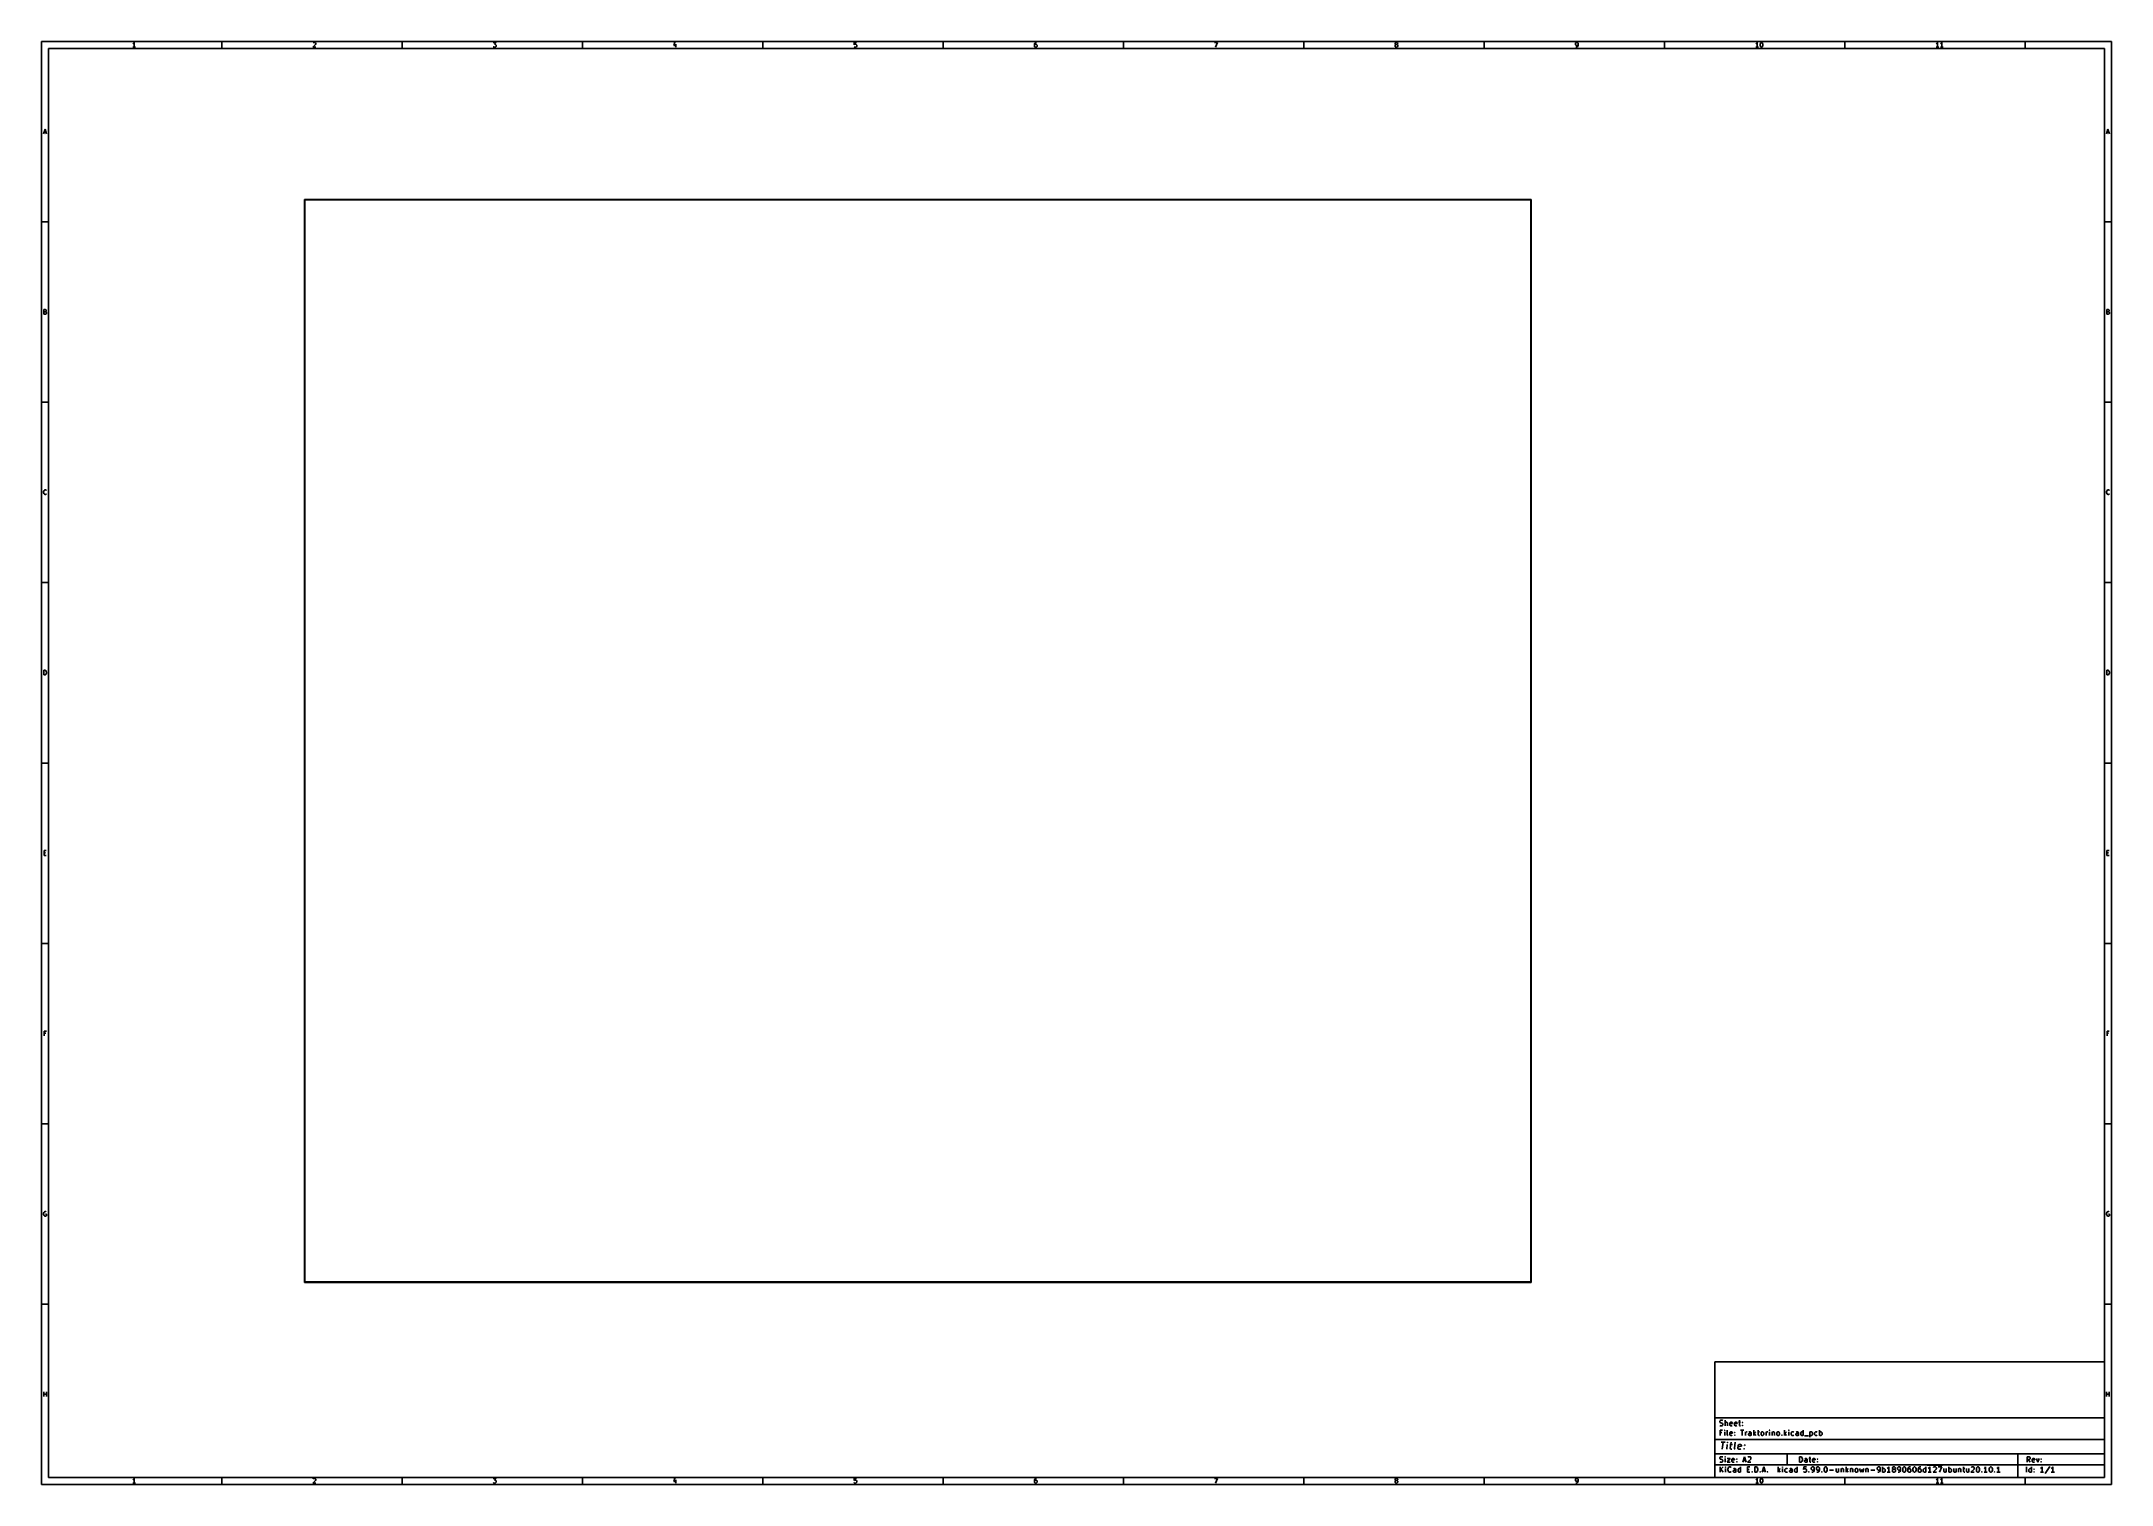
# Model space of a CAD drawing. Extents: x 10 to 584, y -410 to -10.
import ezdxf

# ---------------------------------------------------------------- set-up
doc = ezdxf.new("R2010")
doc.units = 0
doc.layers.add('BLACK', color=7, linetype='CONTINUOUS')

msp = doc.modelspace()

# ---------------------------------------------------------------- linework, layer by layer
at = {"layer": 'BLACK', "linetype": 'CONTINUOUS'}
for p, q in [((10, -10), (10, -409.989)), ((584.004, -10), (10, -10)), ((35.4464, -10.5976), (35.3226, -10.6595)), ((35.5702, -10.4738), (35.4464, -10.5976)), ((35.694, -10.2881), (35.5702, -10.4738)), ((35.694, -11.5881), (35.694, -10.2881)), ((60, -12), (60, -10)), ((86.0036, -10.8452), (85.2607, -11.5881)), ((85.3226, -10.4119), (85.3845, -10.35)), ((85.3845, -10.35), (85.5083, -10.2881)), ((85.5083, -10.2881), (85.8179, -10.2881)), ((85.8179, -10.2881), (85.9417, -10.35)), ((85.9417, -10.35), (86.0036, -10.4119)), ((86.0036, -10.4119), (86.0655, -10.5357)), ((86.0655, -10.6595), (86.0036, -10.8452)), ((86.0655, -10.5357), (86.0655, -10.6595)), ((110, -12), (110, -10)), ((135.261, -10.2881), (136.065, -10.2881)), ((135.323, -11.5262), (135.261, -11.4643)), ((136.065, -10.2881), (135.632, -10.7833)), ((135.632, -10.7833), (135.818, -10.7833)), ((135.818, -10.7833), (135.942, -10.8452)), ((135.942, -10.8452), (136.004, -10.9071)), ((136.004, -11.4643), (135.942, -11.5262)), ((136.004, -10.9071), (136.065, -11.031)), ((136.065, -11.3405), (136.004, -11.4643)), ((136.065, -11.031), (136.065, -11.3405)), ((160, -12), (160, -10)), ((185.632, -10.2262), (185.323, -11.1548)), ((185.323, -11.1548), (186.127, -11.1548)), ((185.942, -10.7214), (185.942, -11.5881)), ((210, -12), (210, -10)), ((235.385, -10.2881), (235.323, -10.9071)), ((235.323, -10.9071), (235.385, -10.8452)), ((235.385, -11.5262), (235.323, -11.4643)), ((236.004, -10.2881), (235.385, -10.2881)), ((235.385, -10.8452), (235.508, -10.7833)), ((235.508, -10.7833), (235.818, -10.7833)), ((235.818, -10.7833), (235.942, -10.8452)), ((235.942, -10.8452), (236.004, -10.9071)), ((236.004, -11.4643), (235.942, -11.5262)), ((236.004, -10.9071), (236.065, -11.031)), ((236.065, -11.3405), (236.004, -11.4643)), ((236.065, -11.031), (236.065, -11.3405)), ((260, -12), (260, -10)), ((285.385, -10.5976), (285.323, -10.8452)), ((285.323, -10.8452), (285.323, -11.3405)), ((285.385, -10.9071), (285.323, -11.031)), ((285.323, -11.3405), (285.385, -11.4643)), ((285.508, -10.4119), (285.385, -10.5976)), ((285.446, -10.8452), (285.385, -10.9071)), ((285.385, -11.4643), (285.446, -11.5262)), ((285.57, -10.7833), (285.446, -10.8452)), ((285.57, -10.35), (285.508, -10.4119)), ((285.694, -10.2881), (285.57, -10.35)), ((285.818, -10.7833), (285.57, -10.7833)), ((285.942, -10.2881), (285.694, -10.2881)), ((285.942, -10.8452), (285.818, -10.7833)), ((286.004, -10.9071), (285.942, -10.8452)), ((285.942, -11.5262), (286.004, -11.4643)), ((286.065, -11.031), (286.004, -10.9071)), ((286.004, -11.4643), (286.065, -11.3405)), ((286.065, -11.3405), (286.065, -11.031)), ((310, -12), (310, -10)), ((335.261, -10.2881), (336.127, -10.2881)), ((336.127, -10.2881), (335.57, -11.5881)), ((360, -12), (360, -10)), ((385.323, -10.5357), (385.385, -10.4119)), ((385.323, -10.5976), (385.323, -10.5357)), ((385.385, -10.7214), (385.323, -10.5976)), ((385.385, -10.969), (385.323, -11.0929)), ((385.323, -11.0929), (385.323, -11.3405)), ((385.323, -11.3405), (385.385, -11.4643)), ((385.385, -10.4119), (385.446, -10.35)), ((385.446, -10.7833), (385.385, -10.7214)), ((385.446, -10.9071), (385.385, -10.969)), ((385.385, -11.4643), (385.446, -11.5262)), ((385.446, -10.35), (385.57, -10.2881)), ((385.57, -10.8452), (385.446, -10.7833)), ((385.57, -10.8452), (385.446, -10.9071)), ((385.57, -10.2881), (385.818, -10.2881)), ((385.818, -10.8452), (385.57, -10.8452)), ((385.818, -10.2881), (385.942, -10.35)), ((385.942, -10.7833), (385.818, -10.8452)), ((385.942, -10.9071), (385.818, -10.8452)), ((385.942, -10.35), (386.004, -10.4119)), ((386.004, -10.7214), (385.942, -10.7833)), ((386.004, -10.969), (385.942, -10.9071)), ((385.942, -11.5262), (386.004, -11.4643)), ((386.004, -10.4119), (386.065, -10.5357)), ((386.065, -10.5976), (386.004, -10.7214)), ((386.065, -11.0929), (386.004, -10.969)), ((386.004, -11.4643), (386.065, -11.3405)), ((386.065, -10.5357), (386.065, -10.5976)), ((386.065, -11.3405), (386.065, -11.0929)), ((410, -12), (410, -10)), ((435.385, -10.4119), (435.323, -10.5357)), ((435.323, -10.5357), (435.323, -10.8452)), ((435.323, -10.8452), (435.385, -10.969)), ((435.446, -10.35), (435.385, -10.4119)), ((435.385, -10.969), (435.446, -11.031)), ((435.57, -10.2881), (435.446, -10.35)), ((435.446, -11.031), (435.57, -11.0929)), ((435.818, -10.2881), (435.57, -10.2881)), ((435.57, -11.0929), (435.818, -11.0929)), ((435.942, -10.35), (435.818, -10.2881)), ((435.818, -11.0929), (435.942, -11.031)), ((435.818, -11.5262), (435.88, -11.4643)), ((435.88, -11.4643), (436.004, -11.2786)), ((436.004, -10.4119), (435.942, -10.35)), ((435.942, -11.031), (436.004, -10.969)), ((436.065, -10.5357), (436.004, -10.4119)), ((436.004, -10.969), (436.065, -10.8452)), ((436.004, -11.2786), (436.065, -11.031)), ((436.065, -11.031), (436.065, -10.5357)), ((460, -12), (460, -10)), ((485.446, -10.5976), (485.323, -10.6595)), ((485.57, -10.4738), (485.446, -10.5976)), ((485.694, -10.2881), (485.57, -10.4738)), ((485.694, -11.5881), (485.694, -10.2881)), ((486.561, -10.7833), (486.623, -10.5357)), ((486.561, -11.0929), (486.561, -10.7833)), ((486.623, -11.3405), (486.561, -11.0929)), ((486.623, -10.5357), (486.685, -10.4119)), ((486.685, -11.4643), (486.623, -11.3405)), ((486.685, -10.4119), (486.746, -10.35)), ((486.746, -11.5262), (486.685, -11.4643)), ((486.746, -10.35), (486.87, -10.2881)), ((486.87, -10.2881), (486.994, -10.2881)), ((486.994, -10.2881), (487.118, -10.35)), ((487.118, -10.35), (487.18, -10.4119)), ((487.18, -11.4643), (487.118, -11.5262)), ((487.18, -10.4119), (487.242, -10.5357)), ((487.242, -11.3405), (487.18, -11.4643)), ((487.242, -10.5357), (487.304, -10.7833)), ((487.304, -11.0929), (487.242, -11.3405)), ((487.304, -10.7833), (487.304, -11.0929)), ((510, -12), (510, -10)), ((535.446, -10.5976), (535.323, -10.6595)), ((535.57, -10.4738), (535.446, -10.5976)), ((535.694, -10.2881), (535.57, -10.4738)), ((535.694, -11.5881), (535.694, -10.2881)), ((536.685, -10.5976), (536.561, -10.6595)), ((536.808, -10.4738), (536.685, -10.5976)), ((536.932, -10.2881), (536.808, -10.4738)), ((536.932, -11.5881), (536.932, -10.2881)), ((560, -12), (560, -10)), ((584.004, -409.989), (584.004, -10)), ((12, -12), (12, -407.989)), ((582.004, -12), (12, -12)), ((36.0655, -11.5881), (35.3226, -11.5881)), ((85.2607, -11.5881), (86.0655, -11.5881)), ((135.446, -11.5881), (135.323, -11.5262)), ((135.818, -11.5881), (135.446, -11.5881)), ((135.942, -11.5262), (135.818, -11.5881)), ((235.508, -11.5881), (235.385, -11.5262)), ((235.818, -11.5881), (235.508, -11.5881)), ((235.942, -11.5262), (235.818, -11.5881)), ((285.446, -11.5262), (285.57, -11.5881)), ((285.57, -11.5881), (285.818, -11.5881)), ((285.818, -11.5881), (285.942, -11.5262)), ((385.446, -11.5262), (385.57, -11.5881)), ((385.57, -11.5881), (385.818, -11.5881)), ((385.818, -11.5881), (385.942, -11.5262)), ((435.446, -11.5881), (435.694, -11.5881)), ((435.694, -11.5881), (435.818, -11.5262)), ((486.065, -11.5881), (485.323, -11.5881)), ((486.87, -11.5881), (486.746, -11.5262)), ((486.994, -11.5881), (486.87, -11.5881)), ((487.118, -11.5262), (486.994, -11.5881)), ((536.065, -11.5881), (535.323, -11.5881)), ((537.304, -11.5881), (536.561, -11.5881)), ((582.004, -407.989), (582.004, -12)), ((10.5667, -35.5881), (11, -34.2881)), ((11, -34.2881), (11.4333, -35.5881)), ((582.571, -35.5881), (583.004, -34.2881)), ((583.004, -34.2881), (583.438, -35.5881)), ((10.6905, -35.2167), (11.3095, -35.2167)), ((582.695, -35.2167), (583.314, -35.2167)), ((82.9322, -53.8728), (82.9339, -53.8631)), ((82.9322, -353.873), (82.9322, -53.8728)), ((82.9333, -53.8598), (82.935, -53.8569)), ((82.9339, -53.8631), (82.9333, -53.8598)), ((82.935, -53.8569), (82.9367, -53.8471)), ((82.9367, -53.8471), (82.9492, -53.8322)), ((82.9492, -53.8322), (82.959, -53.8153)), ((82.959, -53.8153), (82.9654, -53.813)), ((82.9654, -53.813), (82.9697, -53.8078)), ((82.9697, -53.8078), (82.9889, -53.8045)), ((82.9889, -53.8045), (83.0072, -53.7978)), ((83.0072, -53.7978), (423.007, -53.7978)), ((422.932, -53.9478), (83.0822, -53.9478)), ((83.0822, -53.9478), (83.0822, -353.798)), ((422.932, -353.798), (422.932, -53.9478)), ((423.007, -53.7978), (423.017, -53.7995)), ((423.017, -53.7995), (423.02, -53.7989)), ((423.02, -53.7989), (423.023, -53.8006)), ((423.023, -53.8006), (423.033, -53.8023)), ((423.033, -53.8023), (423.048, -53.8148)), ((423.048, -53.8148), (423.065, -53.8246)), ((423.065, -53.8246), (423.067, -53.8309)), ((423.067, -53.8309), (423.072, -53.8353)), ((423.072, -53.8353), (423.076, -53.8545)), ((423.076, -53.8545), (423.082, -53.8728)), ((423.082, -53.8728), (423.082, -353.873)), ((10, -60), (12, -60)), ((584.004, -60), (582.004, -60)), ((10.6595, -85.5881), (10.6595, -84.2881)), ((10.6595, -84.2881), (11.0929, -84.2881)), ((11.0929, -84.9071), (10.6595, -84.9071)), ((11.1548, -85.5881), (10.6595, -85.5881)), ((11.0929, -84.2881), (11.2167, -84.35)), ((11.2167, -84.8452), (11.0929, -84.9071)), ((11.0929, -84.9071), (11.2786, -84.969)), ((11.2786, -85.5262), (11.1548, -85.5881)), ((11.2167, -84.35), (11.2786, -84.4119)), ((11.2786, -84.7833), (11.2167, -84.8452)), ((11.2786, -84.4119), (11.3405, -84.5357)), ((11.3405, -84.6595), (11.2786, -84.7833)), ((11.2786, -84.969), (11.3405, -85.031)), ((11.3405, -85.4643), (11.2786, -85.5262)), ((11.3405, -84.5357), (11.3405, -84.6595)), ((11.3405, -85.031), (11.4024, -85.1548)), ((11.4024, -85.3405), (11.3405, -85.4643)), ((11.4024, -85.1548), (11.4024, -85.3405)), ((582.664, -85.5881), (582.664, -84.2881)), ((582.664, -84.2881), (583.097, -84.2881)), ((583.097, -84.9071), (582.664, -84.9071)), ((583.159, -85.5881), (582.664, -85.5881)), ((583.097, -84.2881), (583.221, -84.35)), ((583.221, -84.8452), (583.097, -84.9071)), ((583.097, -84.9071), (583.283, -84.969)), ((583.283, -85.5262), (583.159, -85.5881)), ((583.221, -84.35), (583.283, -84.4119)), ((583.283, -84.7833), (583.221, -84.8452)), ((583.283, -84.4119), (583.345, -84.5357)), ((583.345, -84.6595), (583.283, -84.7833)), ((583.283, -84.969), (583.345, -85.031)), ((583.345, -85.4643), (583.283, -85.5262)), ((583.345, -84.5357), (583.345, -84.6595)), ((583.345, -85.031), (583.407, -85.1548)), ((583.407, -85.3405), (583.345, -85.4643)), ((583.407, -85.1548), (583.407, -85.3405)), ((10, -110), (12, -110)), ((584.004, -110), (582.004, -110)), ((10.5976, -134.845), (10.6595, -134.598)), ((10.5976, -135.031), (10.5976, -134.845)), ((10.6595, -135.279), (10.5976, -135.031)), ((10.6595, -134.598), (10.7214, -134.474)), ((10.7214, -135.402), (10.6595, -135.279)), ((10.7214, -134.474), (10.8452, -134.35)), ((10.8452, -135.526), (10.7214, -135.402)), ((10.8452, -134.35), (11.031, -134.288)), ((11.031, -135.588), (10.8452, -135.526)), ((11.031, -134.288), (11.1548, -134.288)), ((11.1548, -135.588), (11.031, -135.588)), ((11.1548, -134.288), (11.3405, -134.35)), ((11.3405, -135.526), (11.1548, -135.588)), ((11.3405, -134.35), (11.4024, -134.412)), ((11.4024, -135.464), (11.3405, -135.526)), ((582.602, -134.845), (582.664, -134.598)), ((582.602, -135.031), (582.602, -134.845)), ((582.664, -135.279), (582.602, -135.031)), ((582.664, -134.598), (582.726, -134.474)), ((582.726, -135.402), (582.664, -135.279)), ((582.726, -134.474), (582.85, -134.35)), ((582.85, -135.526), (582.726, -135.402)), ((582.85, -134.35), (583.035, -134.288)), ((583.035, -135.588), (582.85, -135.526)), ((583.035, -134.288), (583.159, -134.288)), ((583.159, -135.588), (583.035, -135.588)), ((583.159, -134.288), (583.345, -134.35)), ((583.345, -135.526), (583.159, -135.588)), ((583.345, -134.35), (583.407, -134.412)), ((583.407, -135.464), (583.345, -135.526)), ((10, -160), (12, -160)), ((584.004, -160), (582.004, -160)), ((10.6595, -185.588), (10.6595, -184.288)), ((10.6595, -184.288), (10.969, -184.288)), ((10.969, -185.588), (10.6595, -185.588)), ((10.969, -184.288), (11.1548, -184.35)), ((11.1548, -185.526), (10.969, -185.588)), ((11.1548, -184.35), (11.2786, -184.474)), ((11.2786, -185.402), (11.1548, -185.526)), ((11.2786, -184.474), (11.3405, -184.598)), ((11.3405, -185.279), (11.2786, -185.402)), ((11.3405, -184.598), (11.4024, -184.845)), ((11.4024, -185.031), (11.3405, -185.279)), ((11.4024, -184.845), (11.4024, -185.031)), ((582.664, -185.588), (582.664, -184.288)), ((582.664, -184.288), (582.973, -184.288)), ((582.973, -185.588), (582.664, -185.588)), ((582.973, -184.288), (583.159, -184.35)), ((583.159, -185.526), (582.973, -185.588)), ((583.159, -184.35), (583.283, -184.474)), ((583.283, -185.402), (583.159, -185.526)), ((583.283, -184.474), (583.345, -184.598)), ((583.345, -185.279), (583.283, -185.402)), ((583.345, -184.598), (583.407, -184.845)), ((583.407, -185.031), (583.345, -185.279)), ((583.407, -184.845), (583.407, -185.031)), ((10, -210), (12, -210)), ((584.004, -210), (582.004, -210)), ((10.7214, -235.588), (10.7214, -234.288)), ((10.7214, -234.288), (11.3405, -234.288)), ((10.7214, -234.907), (11.1548, -234.907)), ((582.726, -235.588), (582.726, -234.288)), ((582.726, -234.288), (583.345, -234.288)), ((582.726, -234.907), (583.159, -234.907)), ((11.3405, -235.588), (10.7214, -235.588)), ((583.345, -235.588), (582.726, -235.588)), ((10, -260), (12, -260)), ((584.004, -260), (582.004, -260)), ((10.7524, -285.588), (10.7524, -284.288)), ((10.7524, -284.288), (11.3714, -284.288)), ((11.1857, -284.907), (10.7524, -284.907)), ((582.757, -285.588), (582.757, -284.288)), ((582.757, -284.288), (583.376, -284.288)), ((583.19, -284.907), (582.757, -284.907)), ((10, -310), (12, -310)), ((584.004, -310), (582.004, -310)), ((10.6595, -334.598), (10.5976, -334.845)), ((10.5976, -334.845), (10.5976, -335.031)), ((10.5976, -335.031), (10.6595, -335.279)), ((10.7214, -334.474), (10.6595, -334.598)), ((10.6595, -335.279), (10.7214, -335.402)), ((10.8452, -334.35), (10.7214, -334.474)), ((10.7214, -335.402), (10.8452, -335.526)), ((11.031, -334.288), (10.8452, -334.35)), ((10.8452, -335.526), (11.031, -335.588)), ((11.2167, -334.288), (11.031, -334.288)), ((11.031, -335.588), (11.1548, -335.588)), ((11.4024, -335.031), (11.1548, -335.031)), ((11.1548, -335.588), (11.3405, -335.526)), ((11.3405, -334.35), (11.2167, -334.288)), ((11.3405, -335.526), (11.4024, -335.464)), ((11.4024, -335.464), (11.4024, -335.031)), ((582.664, -334.598), (582.602, -334.845)), ((582.602, -334.845), (582.602, -335.031)), ((582.602, -335.031), (582.664, -335.279)), ((582.726, -334.474), (582.664, -334.598)), ((582.664, -335.279), (582.726, -335.402)), ((582.85, -334.35), (582.726, -334.474)), ((582.726, -335.402), (582.85, -335.526)), ((583.035, -334.288), (582.85, -334.35)), ((582.85, -335.526), (583.035, -335.588)), ((583.221, -334.288), (583.035, -334.288)), ((583.035, -335.588), (583.159, -335.588)), ((583.407, -335.031), (583.159, -335.031)), ((583.159, -335.588), (583.345, -335.526)), ((583.345, -334.35), (583.221, -334.288)), ((583.345, -335.526), (583.407, -335.464)), ((583.407, -335.464), (583.407, -335.031)), ((82.9389, -353.891), (82.9322, -353.873)), ((82.9422, -353.91), (82.9389, -353.891)), ((82.9474, -353.915), (82.9422, -353.91)), ((82.9497, -353.921), (82.9474, -353.915)), ((82.9666, -353.931), (82.9497, -353.921)), ((82.9815, -353.943), (82.9666, -353.931)), ((82.9913, -353.945), (82.9815, -353.943)), ((82.9942, -353.947), (82.9913, -353.945)), ((82.9975, -353.946), (82.9942, -353.947)), ((83.0072, -353.948), (82.9975, -353.946)), ((423.007, -353.948), (83.0072, -353.948)), ((83.0822, -353.798), (422.932, -353.798)), ((423.026, -353.941), (423.007, -353.948)), ((423.045, -353.938), (423.026, -353.941)), ((423.049, -353.933), (423.045, -353.938)), ((423.055, -353.93), (423.049, -353.933)), ((423.065, -353.913), (423.055, -353.93)), ((423.078, -353.898), (423.065, -353.913)), ((423.079, -353.889), (423.078, -353.898)), ((423.081, -353.886), (423.079, -353.889)), ((423.082, -353.873), (423.08, -353.883)), ((423.08, -353.883), (423.081, -353.886)), ((10, -360), (12, -360)), ((584.004, -360), (582.004, -360)), ((474.004, -375.989), (474.004, -407.989)), ((582.004, -375.989), (474.004, -375.989)), ((582.004, -407.989), (582.004, -375.989)), ((10.6286, -385.588), (10.6286, -384.288)), ((11.3714, -385.588), (11.3714, -384.288)), ((582.633, -385.588), (582.633, -384.288)), ((583.376, -385.588), (583.376, -384.288)), ((10.6286, -384.907), (11.3714, -384.907)), ((582.633, -384.907), (583.376, -384.907)), ((474.004, -391.489), (582.004, -391.489)), ((475.365, -392.453), (475.437, -392.31)), ((475.365, -392.596), (475.365, -392.453)), ((475.437, -392.739), (475.365, -392.596)), ((475.365, -393.596), (475.579, -393.668)), ((475.437, -392.31), (475.508, -392.239)), ((475.508, -392.81), (475.437, -392.739)), ((475.437, -396.368), (475.437, -394.868)), ((475.437, -394.868), (476.151, -394.868)), ((475.937, -395.582), (475.437, -395.582)), ((475.508, -392.239), (475.651, -392.168)), ((475.651, -392.882), (475.508, -392.81)), ((475.579, -393.668), (475.937, -393.668)), ((475.651, -392.168), (476.008, -392.168)), ((475.937, -392.953), (475.651, -392.882)), ((476.079, -393.025), (475.937, -392.953)), ((475.937, -393.668), (476.079, -393.596)), ((476.008, -392.168), (476.222, -392.239)), ((476.151, -393.096), (476.079, -393.025)), ((476.079, -393.596), (476.151, -393.525)), ((476.222, -393.239), (476.151, -393.096)), ((476.151, -393.525), (476.222, -393.382)), ((476.222, -393.382), (476.222, -393.239)), ((476.722, -394.868), (476.651, -394.939)), ((476.651, -394.939), (476.722, -395.01)), ((476.794, -394.939), (476.722, -394.868)), ((476.722, -394.868), (476.722, -395.01)), ((476.722, -395.01), (476.794, -394.939)), ((476.722, -396.368), (476.722, -395.368)), ((476.865, -393.668), (476.865, -392.168)), ((476.937, -392.739), (476.865, -392.81)), ((477.079, -392.668), (476.937, -392.739)), ((477.294, -392.668), (477.079, -392.668)), ((477.437, -392.739), (477.294, -392.668)), ((477.508, -392.882), (477.437, -392.739)), ((477.437, -396.153), (477.437, -394.868)), ((477.508, -393.668), (477.508, -392.882)), ((478.151, -392.882), (478.222, -392.739)), ((478.151, -393.453), (478.151, -392.882)), ((478.865, -393.025), (478.151, -393.168)), ((478.222, -393.596), (478.151, -393.453)), ((478.151, -395.582), (478.222, -395.439)), ((478.151, -396.153), (478.151, -395.582)), ((478.865, -395.725), (478.151, -395.868)), ((478.222, -392.739), (478.365, -392.668)), ((478.365, -393.668), (478.222, -393.596)), ((478.222, -395.439), (478.365, -395.368)), ((478.365, -392.668), (478.651, -392.668)), ((478.651, -393.668), (478.365, -393.668)), ((478.365, -395.368), (478.651, -395.368)), ((478.651, -392.668), (478.794, -392.739)), ((478.794, -393.596), (478.651, -393.668)), ((478.651, -395.368), (478.794, -395.439)), ((478.794, -392.739), (478.865, -392.882)), ((478.794, -395.439), (478.865, -395.582)), ((478.865, -392.882), (478.865, -393.025)), ((478.865, -395.582), (478.865, -395.725)), ((479.437, -392.882), (479.508, -392.739)), ((479.437, -393.453), (479.437, -392.882)), ((480.151, -393.025), (479.437, -393.168)), ((479.508, -393.596), (479.437, -393.453)), ((479.437, -395.51), (479.508, -395.439)), ((479.508, -395.582), (479.437, -395.51)), ((479.508, -392.739), (479.651, -392.668)), ((479.651, -393.668), (479.508, -393.596)), ((479.508, -395.439), (479.579, -395.51)), ((479.508, -395.439), (479.508, -395.582)), ((479.579, -395.51), (479.508, -395.582)), ((479.651, -392.668), (479.937, -392.668)), ((479.937, -393.668), (479.651, -393.668)), ((479.937, -392.668), (480.079, -392.739)), ((480.079, -393.596), (479.937, -393.668)), ((480.079, -392.739), (480.151, -392.882)), ((480.151, -392.882), (480.151, -393.025)), ((480.579, -392.668), (481.151, -392.668)), ((480.794, -392.168), (480.794, -393.453)), ((480.794, -393.453), (480.865, -393.596)), ((480.865, -393.596), (481.008, -393.668)), ((481.008, -393.668), (481.151, -393.668)), ((481.151, -394.868), (482.008, -394.868)), ((481.579, -392.81), (481.651, -392.739)), ((481.651, -392.882), (481.579, -392.81)), ((481.579, -393.596), (481.651, -393.525)), ((481.651, -393.668), (481.579, -393.596)), ((481.579, -396.368), (481.579, -394.868)), ((481.651, -392.739), (481.722, -392.81)), ((481.651, -392.739), (481.651, -392.882)), ((481.722, -392.81), (481.651, -392.882)), ((481.651, -393.525), (481.722, -393.596)), ((481.651, -393.525), (481.651, -393.668)), ((481.722, -393.596), (481.651, -393.668)), ((482.508, -396.368), (482.508, -395.368)), ((482.508, -395.653), (482.579, -395.51)), ((482.579, -395.51), (482.651, -395.439)), ((482.651, -395.439), (482.794, -395.368)), ((482.794, -395.368), (482.937, -395.368)), ((483.365, -396.01), (483.437, -395.868)), ((483.365, -396.153), (483.365, -396.01)), ((483.579, -395.368), (483.437, -395.439)), ((483.437, -395.868), (483.579, -395.796)), ((483.865, -395.368), (483.579, -395.368)), ((483.579, -395.796), (483.937, -395.796)), ((484.008, -395.439), (483.865, -395.368)), ((483.937, -395.796), (484.079, -395.725)), ((484.079, -395.582), (484.008, -395.439)), ((484.079, -396.368), (484.079, -395.582)), ((484.794, -396.368), (484.794, -394.868)), ((485.365, -395.368), (484.794, -395.939)), ((484.937, -395.796), (485.365, -396.368)), ((485.794, -395.368), (486.365, -395.368)), ((486.008, -394.868), (486.008, -396.153)), ((486.794, -395.653), (486.865, -395.51)), ((486.794, -396.082), (486.794, -395.653)), ((486.865, -395.51), (486.937, -395.439)), ((486.937, -395.439), (487.079, -395.368)), ((487.079, -395.368), (487.294, -395.368)), ((487.294, -395.368), (487.437, -395.439)), ((487.437, -395.439), (487.508, -395.51)), ((487.508, -395.51), (487.579, -395.653)), ((487.579, -395.653), (487.579, -396.082)), ((488.222, -396.368), (488.222, -395.368)), ((488.222, -395.653), (488.294, -395.51)), ((488.294, -395.51), (488.365, -395.439)), ((488.365, -395.439), (488.508, -395.368)), ((488.508, -395.368), (488.651, -395.368)), ((489.151, -394.868), (489.079, -394.939)), ((489.079, -394.939), (489.151, -395.01)), ((489.222, -394.939), (489.151, -394.868)), ((489.151, -394.868), (489.151, -395.01)), ((489.151, -395.01), (489.222, -394.939)), ((489.151, -396.368), (489.151, -395.368)), ((489.865, -395.368), (489.865, -396.368)), ((489.865, -395.51), (489.937, -395.439)), ((489.937, -395.439), (490.079, -395.368)), ((490.079, -395.368), (490.294, -395.368)), ((490.294, -395.368), (490.437, -395.439)), ((490.437, -395.439), (490.508, -395.582)), ((490.508, -395.582), (490.508, -396.368)), ((491.151, -395.653), (491.222, -395.51)), ((491.151, -396.082), (491.151, -395.653)), ((491.222, -395.51), (491.294, -395.439)), ((491.294, -395.439), (491.437, -395.368)), ((491.437, -395.368), (491.651, -395.368)), ((491.651, -395.368), (491.794, -395.439)), ((491.794, -395.439), (491.865, -395.51)), ((491.865, -395.51), (491.937, -395.653)), ((491.937, -395.653), (491.937, -396.082)), ((493.294, -396.368), (493.294, -394.868)), ((493.865, -395.368), (493.294, -395.939)), ((493.437, -395.796), (493.865, -396.368)), ((494.508, -394.868), (494.437, -394.939)), ((494.437, -394.939), (494.508, -395.01)), ((494.579, -394.939), (494.508, -394.868)), ((494.508, -394.868), (494.508, -395.01)), ((494.508, -395.01), (494.579, -394.939)), ((494.508, -396.368), (494.508, -395.368)), ((495.151, -395.653), (495.222, -395.51)), ((495.151, -396.082), (495.151, -395.653)), ((495.222, -395.51), (495.294, -395.439)), ((495.294, -395.439), (495.437, -395.368)), ((495.437, -395.368), (495.722, -395.368)), ((495.722, -395.368), (495.865, -395.439)), ((496.437, -396.01), (496.508, -395.868)), ((496.437, -396.153), (496.437, -396.01)), ((496.651, -395.368), (496.508, -395.439)), ((496.508, -395.868), (496.651, -395.796)), ((496.937, -395.368), (496.651, -395.368)), ((496.651, -395.796), (497.008, -395.796)), ((497.079, -395.439), (496.937, -395.368)), ((497.008, -395.796), (497.151, -395.725)), ((497.151, -395.582), (497.079, -395.439)), ((497.151, -396.368), (497.151, -395.582)), ((497.794, -395.653), (497.865, -395.51)), ((497.794, -396.082), (497.794, -395.653)), ((497.865, -395.51), (497.937, -395.439)), ((497.937, -395.439), (498.079, -395.368)), ((498.079, -395.368), (498.365, -395.368)), ((498.365, -395.368), (498.508, -395.439)), ((498.508, -396.368), (498.508, -394.868)), ((500.365, -395.368), (500.365, -396.868)), ((500.365, -395.439), (500.508, -395.368)), ((500.508, -395.368), (500.794, -395.368)), ((500.794, -395.368), (500.937, -395.439)), ((500.937, -395.439), (501.008, -395.51)), ((501.008, -395.51), (501.079, -395.653)), ((501.079, -395.653), (501.079, -396.082)), ((501.651, -395.653), (501.722, -395.51)), ((501.651, -396.082), (501.651, -395.653)), ((501.722, -395.51), (501.794, -395.439)), ((501.794, -395.439), (501.937, -395.368)), ((501.937, -395.368), (502.222, -395.368)), ((502.222, -395.368), (502.365, -395.439)), ((503.008, -396.368), (503.008, -394.868)), ((503.008, -395.439), (503.151, -395.368)), ((503.151, -395.368), (503.437, -395.368)), ((503.437, -395.368), (503.579, -395.439)), ((503.579, -395.439), (503.651, -395.51)), ((503.651, -395.51), (503.722, -395.653)), ((503.722, -395.653), (503.722, -396.082)), ((474.004, -397.489), (582.004, -397.489)), ((474.004, -401.489), (582.004, -401.489)), ((475.717, -398.194), (476.86, -398.194)), ((476.038, -400.194), (476.288, -398.194)), ((477.276, -400.194), (477.443, -398.86)), ((477.526, -398.194), (477.419, -398.289)), ((477.419, -398.289), (477.502, -398.384)), ((477.508, -396.296), (477.437, -396.153)), ((477.526, -398.194), (477.502, -398.384)), ((477.502, -398.384), (477.61, -398.289)), ((477.651, -396.368), (477.508, -396.296)), ((477.61, -398.289), (477.526, -398.194)), ((478.11, -398.86), (478.872, -398.86)), ((478.222, -396.296), (478.151, -396.153)), ((478.365, -396.368), (478.222, -396.296)), ((478.479, -398.194), (478.264, -399.908)), ((478.264, -399.908), (478.336, -400.099)), ((478.336, -400.099), (478.514, -400.194)), ((478.651, -396.368), (478.365, -396.368)), ((478.514, -400.194), (478.705, -400.194)), ((478.794, -396.296), (478.651, -396.368)), ((479.407, -399.908), (479.622, -398.194)), ((479.479, -400.099), (479.407, -399.908)), ((479.437, -396.296), (479.508, -396.225)), ((479.508, -396.368), (479.437, -396.296)), ((479.657, -400.194), (479.479, -400.099)), ((479.508, -396.225), (479.579, -396.296)), ((479.508, -396.225), (479.508, -396.368)), ((479.579, -396.296), (479.508, -396.368)), ((480.36, -399.908), (480.455, -399.146)), ((480.431, -400.099), (480.36, -399.908)), ((481.383, -399.337), (480.407, -399.527)), ((480.61, -400.194), (480.431, -400.099)), ((480.455, -399.146), (480.574, -398.956)), ((480.574, -398.956), (480.776, -398.86)), ((480.991, -400.194), (480.61, -400.194)), ((480.776, -398.86), (481.157, -398.86)), ((481.193, -400.099), (480.991, -400.194)), ((481.157, -398.86), (481.336, -398.956)), ((481.336, -398.956), (481.407, -399.146)), ((481.407, -399.146), (481.383, -399.337)), ((482.05, -400.099), (482.157, -400.003)), ((482.133, -400.194), (482.05, -400.099)), ((482.157, -400.003), (482.133, -400.194)), ((482.241, -400.099), (482.133, -400.194)), ((482.157, -400.003), (482.241, -400.099)), ((482.181, -399.051), (482.288, -398.956)), ((482.264, -399.146), (482.181, -399.051)), ((482.288, -398.956), (482.264, -399.146)), ((482.372, -399.051), (482.264, -399.146)), ((482.288, -398.956), (482.372, -399.051)), ((483.437, -396.296), (483.365, -396.153)), ((483.579, -396.368), (483.437, -396.296)), ((483.937, -396.368), (483.579, -396.368)), ((484.079, -396.296), (483.937, -396.368)), ((486.008, -396.153), (486.079, -396.296)), ((486.079, -396.296), (486.222, -396.368)), ((486.222, -396.368), (486.365, -396.368)), ((486.865, -396.225), (486.794, -396.082)), ((486.937, -396.296), (486.865, -396.225)), ((487.079, -396.368), (486.937, -396.296)), ((487.294, -396.368), (487.079, -396.368)), ((487.437, -396.296), (487.294, -396.368)), ((487.508, -396.225), (487.437, -396.296)), ((487.579, -396.082), (487.508, -396.225)), ((491.222, -396.225), (491.151, -396.082)), ((491.294, -396.296), (491.222, -396.225)), ((491.437, -396.368), (491.294, -396.296)), ((491.651, -396.368), (491.437, -396.368)), ((491.794, -396.296), (491.651, -396.368)), ((491.865, -396.225), (491.794, -396.296)), ((491.937, -396.082), (491.865, -396.225)), ((492.508, -396.296), (492.579, -396.225)), ((492.579, -396.368), (492.508, -396.296)), ((492.579, -396.225), (492.651, -396.296)), ((492.579, -396.225), (492.579, -396.368)), ((492.651, -396.296), (492.579, -396.368)), ((494.004, -401.489), (494.004, -404.489)), ((495.222, -396.225), (495.151, -396.082)), ((495.294, -396.296), (495.222, -396.225)), ((495.437, -396.368), (495.294, -396.296)), ((495.722, -396.368), (495.437, -396.368)), ((495.865, -396.296), (495.722, -396.368)), ((496.508, -396.296), (496.437, -396.153)), ((496.651, -396.368), (496.508, -396.296)), ((497.008, -396.368), (496.651, -396.368)), ((497.151, -396.296), (497.008, -396.368)), ((497.865, -396.225), (497.794, -396.082)), ((497.937, -396.296), (497.865, -396.225)), ((498.079, -396.368), (497.937, -396.296)), ((498.365, -396.368), (498.079, -396.368)), ((498.508, -396.296), (498.365, -396.368)), ((498.865, -396.51), (500.008, -396.51)), ((500.508, -396.368), (500.365, -396.296)), ((500.794, -396.368), (500.508, -396.368)), ((500.937, -396.296), (500.794, -396.368)), ((501.008, -396.225), (500.937, -396.296)), ((501.079, -396.082), (501.008, -396.225)), ((501.722, -396.225), (501.651, -396.082)), ((501.794, -396.296), (501.722, -396.225)), ((501.937, -396.368), (501.794, -396.296)), ((502.222, -396.368), (501.937, -396.368)), ((502.365, -396.296), (502.222, -396.368)), ((503.151, -396.368), (503.008, -396.296)), ((503.437, -396.368), (503.151, -396.368)), ((503.579, -396.296), (503.437, -396.368)), ((503.651, -396.225), (503.579, -396.296)), ((503.722, -396.082), (503.651, -396.225)), ((558.004, -401.489), (558.004, -407.989)), ((474.004, -404.489), (582.004, -404.489)), ((475.365, -402.553), (475.437, -402.41)), ((475.365, -402.696), (475.365, -402.553)), ((475.437, -402.839), (475.365, -402.696)), ((475.365, -403.696), (475.579, -403.768)), ((475.437, -402.41), (475.508, -402.339)), ((475.508, -402.91), (475.437, -402.839)), ((475.437, -406.568), (475.437, -405.068)), ((476.294, -405.068), (475.437, -405.925)), ((475.508, -402.339), (475.651, -402.268)), ((475.651, -402.982), (475.508, -402.91)), ((475.579, -403.768), (475.937, -403.768)), ((475.651, -402.268), (476.008, -402.268)), ((475.937, -403.053), (475.651, -402.982)), ((476.294, -406.568), (475.651, -405.71)), ((476.079, -403.125), (475.937, -403.053)), ((475.937, -403.768), (476.079, -403.696)), ((476.008, -402.268), (476.222, -402.339)), ((476.151, -403.196), (476.079, -403.125)), ((476.079, -403.696), (476.151, -403.625)), ((476.222, -403.339), (476.151, -403.196)), ((476.151, -403.625), (476.222, -403.482)), ((476.222, -403.482), (476.222, -403.339)), ((476.865, -402.268), (476.794, -402.339)), ((476.794, -402.339), (476.865, -402.41)), ((476.937, -402.339), (476.865, -402.268)), ((476.865, -402.268), (476.865, -402.41)), ((476.865, -402.41), (476.937, -402.339)), ((476.865, -403.768), (476.865, -402.768)), ((476.937, -405.068), (476.865, -405.139)), ((476.865, -405.139), (476.937, -405.21)), ((477.008, -405.139), (476.937, -405.068)), ((476.937, -405.068), (476.937, -405.21)), ((476.937, -405.21), (477.008, -405.139)), ((476.937, -406.568), (476.937, -405.568)), ((477.437, -402.768), (478.222, -402.768)), ((478.222, -402.768), (477.437, -403.768)), ((477.437, -403.768), (478.222, -403.768)), ((477.579, -405.71), (477.651, -405.425)), ((477.579, -405.925), (477.579, -405.71)), ((477.651, -406.21), (477.579, -405.925)), ((477.651, -405.425), (477.722, -405.282)), ((477.722, -406.353), (477.651, -406.21)), ((477.722, -405.282), (477.865, -405.139)), ((477.865, -406.496), (477.722, -406.353)), ((477.865, -405.139), (478.079, -405.068)), ((478.079, -406.568), (477.865, -406.496)), ((478.079, -405.068), (478.222, -405.068)), ((478.222, -406.568), (478.079, -406.568)), ((478.222, -405.068), (478.437, -405.139)), ((478.437, -406.496), (478.222, -406.568)), ((478.437, -405.139), (478.508, -405.21)), ((478.508, -406.425), (478.437, -406.496)), ((478.722, -402.982), (478.794, -402.839)), ((478.722, -403.553), (478.722, -402.982)), ((479.437, -403.125), (478.722, -403.268)), ((478.794, -403.696), (478.722, -403.553)), ((478.794, -402.839), (478.937, -402.768)), ((478.937, -403.768), (478.794, -403.696)), ((478.937, -402.768), (479.222, -402.768)), ((479.222, -403.768), (478.937, -403.768)), ((479.079, -406.21), (479.151, -406.068)), ((479.079, -406.353), (479.079, -406.21)), ((479.151, -406.496), (479.079, -406.353)), ((479.294, -405.568), (479.151, -405.639)), ((479.151, -406.068), (479.294, -405.996)), ((479.294, -406.568), (479.151, -406.496)), ((479.222, -402.768), (479.365, -402.839)), ((479.365, -403.696), (479.222, -403.768)), ((479.579, -405.568), (479.294, -405.568)), ((479.294, -405.996), (479.651, -405.996)), ((479.651, -406.568), (479.294, -406.568)), ((479.365, -402.839), (479.437, -402.982)), ((479.437, -402.982), (479.437, -403.125)), ((479.722, -405.639), (479.579, -405.568)), ((479.651, -405.996), (479.794, -405.925)), ((479.794, -406.496), (479.651, -406.568)), ((479.794, -405.782), (479.722, -405.639)), ((479.794, -406.568), (479.794, -405.782)), ((480.008, -402.91), (480.079, -402.839)), ((480.079, -402.982), (480.008, -402.91)), ((480.008, -403.696), (480.079, -403.625)), ((480.079, -403.768), (480.008, -403.696)), ((480.079, -402.839), (480.151, -402.91)), ((480.079, -402.839), (480.079, -402.982)), ((480.151, -402.91), (480.079, -402.982)), ((480.079, -403.625), (480.151, -403.696)), ((480.079, -403.625), (480.079, -403.768)), ((480.151, -403.696), (480.079, -403.768)), ((480.437, -405.853), (480.508, -405.71)), ((480.437, -406.282), (480.437, -405.853)), ((480.508, -406.425), (480.437, -406.282)), ((480.508, -405.71), (480.579, -405.639)), ((480.579, -406.496), (480.508, -406.425)), ((480.579, -405.639), (480.722, -405.568)), ((480.722, -406.568), (480.579, -406.496)), ((480.722, -405.568), (481.008, -405.568)), ((481.008, -406.568), (480.722, -406.568)), ((481.008, -405.568), (481.151, -405.639)), ((481.151, -406.496), (481.008, -406.568)), ((481.151, -406.568), (481.151, -405.068)), ((481.722, -403.768), (482.222, -402.268)), ((481.865, -403.339), (482.579, -403.339)), ((482.222, -402.268), (482.722, -403.768)), ((483.008, -406.568), (483.008, -405.068)), ((483.008, -405.068), (483.722, -405.068)), ((483.008, -405.782), (483.508, -405.782)), ((483.722, -406.568), (483.008, -406.568)), ((483.937, -402.91), (483.079, -403.768)), ((483.079, -403.768), (484.008, -403.768)), ((483.151, -402.41), (483.222, -402.339)), ((483.222, -402.339), (483.365, -402.268)), ((483.365, -402.268), (483.722, -402.268)), ((483.722, -402.268), (483.865, -402.339)), ((483.865, -402.339), (483.937, -402.41)), ((483.937, -402.41), (484.008, -402.553)), ((484.008, -402.696), (483.937, -402.91)), ((484.008, -402.553), (484.008, -402.696)), ((484.294, -406.496), (484.365, -406.425)), ((484.365, -406.568), (484.294, -406.496)), ((484.365, -406.425), (484.437, -406.496)), ((484.365, -406.425), (484.365, -406.568)), ((484.437, -406.496), (484.365, -406.568)), ((485.079, -406.568), (485.079, -405.068)), ((485.079, -405.068), (485.437, -405.068)), ((485.437, -406.568), (485.079, -406.568)), ((485.437, -405.068), (485.651, -405.139)), ((485.651, -406.496), (485.437, -406.568)), ((485.651, -405.139), (485.794, -405.282)), ((485.794, -406.353), (485.651, -406.496)), ((485.794, -405.282), (485.865, -405.425)), ((485.865, -406.21), (485.794, -406.353)), ((485.865, -405.425), (485.937, -405.71)), ((485.937, -405.925), (485.865, -406.21)), ((485.937, -405.71), (485.937, -405.925)), ((486.508, -406.496), (486.579, -406.425)), ((486.579, -406.568), (486.508, -406.496)), ((486.579, -406.425), (486.651, -406.496)), ((486.579, -406.425), (486.579, -406.568)), ((486.651, -406.496), (486.579, -406.568)), ((487.079, -406.568), (487.579, -405.068)), ((487.222, -406.139), (487.937, -406.139)), ((487.579, -405.068), (488.079, -406.568)), ((488.508, -406.496), (488.579, -406.425)), ((488.579, -406.568), (488.508, -406.496)), ((488.579, -406.425), (488.651, -406.496)), ((488.579, -406.425), (488.579, -406.568)), ((488.651, -406.496), (488.579, -406.568)), ((491.579, -406.568), (491.579, -405.068)), ((492.151, -405.568), (491.579, -406.139)), ((491.722, -405.996), (492.151, -406.568)), ((492.794, -405.068), (492.722, -405.139)), ((492.722, -405.139), (492.794, -405.21)), ((492.865, -405.139), (492.794, -405.068)), ((492.794, -405.068), (492.794, -405.21)), ((492.794, -405.21), (492.865, -405.139)), ((492.794, -406.568), (492.794, -405.568)), ((493.437, -405.853), (493.508, -405.71)), ((493.437, -406.282), (493.437, -405.853)), ((493.508, -406.425), (493.437, -406.282)), ((493.508, -405.71), (493.579, -405.639)), ((493.579, -406.496), (493.508, -406.425)), ((493.579, -405.639), (493.722, -405.568)), ((493.722, -406.568), (493.579, -406.496)), ((493.722, -405.568), (494.008, -405.568)), ((494.008, -406.568), (493.722, -406.568)), ((494.008, -405.568), (494.151, -405.639)), ((494.151, -406.496), (494.008, -406.568)), ((494.722, -406.21), (494.794, -406.068)), ((494.722, -406.353), (494.722, -406.21)), ((494.794, -406.496), (494.722, -406.353)), ((494.937, -405.568), (494.794, -405.639)), ((494.794, -406.068), (494.937, -405.996)), ((494.937, -406.568), (494.794, -406.496)), ((495.222, -405.568), (494.937, -405.568)), ((494.937, -405.996), (495.294, -405.996)), ((495.294, -406.568), (494.937, -406.568)), ((495.365, -405.639), (495.222, -405.568)), ((495.294, -405.996), (495.437, -405.925)), ((495.437, -406.496), (495.294, -406.568)), ((495.437, -405.782), (495.365, -405.639)), ((495.437, -406.568), (495.437, -405.782)), ((496.079, -405.853), (496.151, -405.71)), ((496.079, -406.282), (496.079, -405.853)), ((496.151, -406.425), (496.079, -406.282)), ((496.151, -405.71), (496.222, -405.639)), ((496.222, -406.496), (496.151, -406.425)), ((496.222, -405.639), (496.365, -405.568)), ((496.365, -406.568), (496.222, -406.496)), ((496.365, -405.568), (496.651, -405.568)), ((496.651, -406.568), (496.365, -406.568)), ((496.651, -405.568), (496.794, -405.639)), ((496.794, -406.496), (496.651, -406.568)), ((496.794, -406.568), (496.794, -405.068)), ((497.437, -403.768), (497.437, -402.268)), ((497.437, -402.268), (497.794, -402.268)), ((497.794, -403.768), (497.437, -403.768)), ((497.794, -402.268), (498.008, -402.339)), ((498.008, -403.696), (497.794, -403.768)), ((498.008, -402.339), (498.151, -402.482)), ((498.151, -403.553), (498.008, -403.696)), ((498.151, -402.482), (498.222, -402.625)), ((498.222, -403.41), (498.151, -403.553)), ((498.222, -402.625), (498.294, -402.91)), ((498.294, -403.125), (498.222, -403.41)), ((498.294, -402.91), (498.294, -403.125)), ((498.651, -405.068), (498.579, -405.782)), ((498.579, -405.782), (498.651, -405.71)), ((498.651, -406.496), (498.579, -406.425)), ((499.365, -405.068), (498.651, -405.068)), ((498.651, -405.71), (498.794, -405.639)), ((498.794, -406.568), (498.651, -406.496)), ((498.794, -405.639), (499.151, -405.639)), ((499.151, -406.568), (498.794, -406.568)), ((498.865, -403.41), (498.937, -403.268)), ((498.865, -403.553), (498.865, -403.41)), ((498.937, -403.696), (498.865, -403.553)), ((499.079, -402.768), (498.937, -402.839)), ((498.937, -403.268), (499.079, -403.196)), ((499.079, -403.768), (498.937, -403.696)), ((499.365, -402.768), (499.079, -402.768)), ((499.079, -403.196), (499.437, -403.196)), ((499.437, -403.768), (499.079, -403.768)), ((499.151, -405.639), (499.294, -405.71)), ((499.294, -406.496), (499.151, -406.568)), ((499.294, -405.71), (499.365, -405.782)), ((499.365, -406.425), (499.294, -406.496)), ((499.508, -402.839), (499.365, -402.768)), ((499.365, -405.782), (499.437, -405.925)), ((499.437, -406.282), (499.365, -406.425)), ((499.437, -403.196), (499.579, -403.125)), ((499.579, -403.696), (499.437, -403.768)), ((499.437, -405.925), (499.437, -406.282)), ((499.579, -402.982), (499.508, -402.839)), ((499.579, -403.768), (499.579, -402.982)), ((500.008, -406.496), (500.079, -406.425)), ((500.079, -406.568), (500.008, -406.496)), ((500.079, -402.768), (500.651, -402.768)), ((500.079, -406.425), (500.151, -406.496)), ((500.079, -406.425), (500.079, -406.568)), ((500.151, -406.496), (500.079, -406.568)), ((500.294, -402.268), (500.294, -403.553)), ((500.294, -403.553), (500.365, -403.696)), ((500.365, -403.696), (500.508, -403.768)), ((500.508, -403.768), (500.651, -403.768)), ((500.794, -405.21), (500.722, -405.353)), ((500.722, -405.353), (500.722, -405.71)), ((500.722, -405.71), (500.794, -405.853)), ((500.865, -405.139), (500.794, -405.21)), ((500.794, -405.853), (500.865, -405.925)), ((501.008, -405.068), (500.865, -405.139)), ((500.865, -405.925), (501.008, -405.996)), ((500.865, -406.568), (501.151, -406.568)), ((501.294, -405.068), (501.008, -405.068)), ((501.008, -405.996), (501.294, -405.996)), ((501.079, -402.982), (501.151, -402.839)), ((501.079, -403.553), (501.079, -402.982)), ((501.794, -403.125), (501.079, -403.268)), ((501.151, -403.696), (501.079, -403.553)), ((501.151, -402.839), (501.294, -402.768)), ((501.294, -403.768), (501.151, -403.696)), ((501.151, -406.568), (501.294, -406.496)), ((501.294, -402.768), (501.579, -402.768)), ((501.579, -403.768), (501.294, -403.768)), ((501.437, -405.139), (501.294, -405.068)), ((501.294, -405.996), (501.437, -405.925)), ((501.294, -406.496), (501.365, -406.425)), ((501.365, -406.425), (501.508, -406.21)), ((501.508, -405.21), (501.437, -405.139)), ((501.437, -405.925), (501.508, -405.853)), ((501.579, -405.353), (501.508, -405.21)), ((501.508, -405.853), (501.579, -405.71)), ((501.508, -406.21), (501.579, -405.925)), ((501.579, -402.768), (501.722, -402.839)), ((501.722, -403.696), (501.579, -403.768)), ((501.579, -405.925), (501.579, -405.353)), ((501.722, -402.839), (501.794, -402.982)), ((501.794, -402.982), (501.794, -403.125)), ((502.222, -405.21), (502.151, -405.353)), ((502.151, -405.353), (502.151, -405.71)), ((502.151, -405.71), (502.222, -405.853)), ((502.294, -405.139), (502.222, -405.21)), ((502.222, -405.853), (502.294, -405.925)), ((502.437, -405.068), (502.294, -405.139)), ((502.294, -405.925), (502.437, -405.996)), ((502.294, -406.568), (502.579, -406.568)), ((502.365, -402.91), (502.437, -402.839)), ((502.437, -402.982), (502.365, -402.91)), ((502.365, -403.696), (502.437, -403.625)), ((502.437, -403.768), (502.365, -403.696)), ((502.437, -402.839), (502.508, -402.91)), ((502.437, -402.839), (502.437, -402.982)), ((502.508, -402.91), (502.437, -402.982)), ((502.437, -403.625), (502.508, -403.696)), ((502.437, -403.625), (502.437, -403.768)), ((502.508, -403.696), (502.437, -403.768)), ((502.722, -405.068), (502.437, -405.068)), ((502.437, -405.996), (502.722, -405.996)), ((502.579, -406.568), (502.722, -406.496)), ((502.865, -405.139), (502.722, -405.068)), ((502.722, -405.996), (502.865, -405.925)), ((502.722, -406.496), (502.794, -406.425)), ((502.794, -406.425), (502.937, -406.21)), ((502.937, -405.21), (502.865, -405.139)), ((502.865, -405.925), (502.937, -405.853)), ((503.008, -405.353), (502.937, -405.21)), ((502.937, -405.853), (503.008, -405.71)), ((502.937, -406.21), (503.008, -405.925)), ((503.008, -405.925), (503.008, -405.353)), ((503.579, -406.496), (503.651, -406.425)), ((503.651, -406.568), (503.579, -406.496)), ((503.651, -406.425), (503.722, -406.496)), ((503.651, -406.425), (503.651, -406.568)), ((503.722, -406.496), (503.651, -406.568)), ((504.294, -405.639), (504.365, -405.353)), ((504.294, -405.996), (504.294, -405.639)), ((504.365, -406.282), (504.294, -405.996)), ((504.365, -405.353), (504.437, -405.21)), ((504.437, -406.425), (504.365, -406.282)), ((504.437, -405.21), (504.508, -405.139)), ((504.508, -406.496), (504.437, -406.425)), ((504.508, -405.139), (504.651, -405.068)), ((504.651, -406.568), (504.508, -406.496)), ((504.651, -405.068), (504.794, -405.068)), ((504.794, -406.568), (504.651, -406.568)), ((504.794, -405.068), (504.937, -405.139)), ((504.937, -406.496), (504.794, -406.568)), ((504.937, -405.139), (505.008, -405.21)), ((505.008, -406.425), (504.937, -406.496)), ((505.008, -405.21), (505.079, -405.353)), ((505.079, -406.282), (505.008, -406.425)), ((505.079, -405.353), (505.151, -405.639)), ((505.151, -405.996), (505.079, -406.282)), ((505.151, -405.639), (505.151, -405.996)), ((505.794, -405.996), (506.937, -405.996)), ((507.651, -405.568), (507.651, -406.353)), ((507.651, -406.353), (507.722, -406.496)), ((507.722, -406.496), (507.865, -406.568)), ((507.865, -406.568), (508.079, -406.568)), ((508.079, -406.568), (508.222, -406.496)), ((508.222, -406.496), (508.294, -406.425)), ((508.294, -405.568), (508.294, -406.568)), ((509.008, -405.568), (509.008, -406.568)), ((509.008, -405.71), (509.079, -405.639)), ((509.079, -405.639), (509.222, -405.568)), ((509.222, -405.568), (509.437, -405.568)), ((509.437, -405.568), (509.579, -405.639)), ((509.579, -405.639), (509.651, -405.782)), ((509.651, -405.782), (509.651, -406.568)), ((510.365, -406.568), (510.365, -405.068)), ((510.937, -405.568), (510.365, -406.139)), ((510.508, -405.996), (510.937, -406.568)), ((511.579, -405.568), (511.579, -406.568)), ((511.579, -405.71), (511.651, -405.639)), ((511.651, -405.639), (511.794, -405.568)), ((511.794, -405.568), (512.008, -405.568)), ((512.008, -405.568), (512.151, -405.639)), ((512.151, -405.639), (512.222, -405.782)), ((512.222, -405.782), (512.222, -406.568)), ((512.865, -405.853), (512.937, -405.71)), ((512.865, -406.282), (512.865, -405.853)), ((512.937, -406.425), (512.865, -406.282)), ((512.937, -405.71), (513.008, -405.639)), ((513.008, -406.496), (512.937, -406.425)), ((513.008, -405.639), (513.151, -405.568)), ((513.151, -406.568), (513.008, -406.496)), ((513.151, -405.568), (513.365, -405.568)), ((513.365, -406.568), (513.151, -406.568)), ((513.365, -405.568), (513.508, -405.639)), ((513.508, -406.496), (513.365, -406.568)), ((513.508, -405.639), (513.579, -405.71)), ((513.579, -406.425), (513.508, -406.496)), ((513.579, -405.71), (513.651, -405.853)), ((513.651, -406.282), (513.579, -406.425)), ((513.651, -405.853), (513.651, -406.282)), ((514.151, -405.568), (514.437, -406.568)), ((514.437, -406.568), (514.722, -405.853)), ((514.722, -405.853), (515.008, -406.568)), ((515.008, -406.568), (515.294, -405.568)), ((515.865, -405.568), (515.865, -406.568)), ((515.865, -405.71), (515.937, -405.639)), ((515.937, -405.639), (516.079, -405.568)), ((516.079, -405.568), (516.294, -405.568)), ((516.294, -405.568), (516.437, -405.639)), ((516.437, -405.639), (516.508, -405.782)), ((516.508, -405.782), (516.508, -406.568)), ((517.222, -405.996), (518.365, -405.996)), ((519.079, -405.21), (519.008, -405.353)), ((519.008, -405.353), (519.008, -405.71)), ((519.008, -405.71), (519.079, -405.853)), ((519.151, -405.139), (519.079, -405.21)), ((519.079, -405.853), (519.151, -405.925)), ((519.294, -405.068), (519.151, -405.139)), ((519.151, -405.925), (519.294, -405.996)), ((519.151, -406.568), (519.437, -406.568)), ((519.579, -405.068), (519.294, -405.068)), ((519.294, -405.996), (519.579, -405.996)), ((519.437, -406.568), (519.579, -406.496)), ((519.722, -405.139), (519.579, -405.068)), ((519.579, -405.996), (519.722, -405.925)), ((519.579, -406.496), (519.651, -406.425)), ((519.651, -406.425), (519.794, -406.21)), ((519.794, -405.21), (519.722, -405.139)), ((519.722, -405.925), (519.794, -405.853)), ((519.865, -405.353), (519.794, -405.21)), ((519.794, -405.853), (519.865, -405.71)), ((519.794, -406.21), (519.865, -405.925)), ((519.865, -405.925), (519.865, -405.353)), ((520.508, -406.568), (520.508, -405.068)), ((520.508, -405.639), (520.651, -405.568)), ((520.651, -406.568), (520.508, -406.496)), ((520.651, -405.568), (520.937, -405.568)), ((520.937, -406.568), (520.651, -406.568)), ((520.937, -405.568), (521.079, -405.639)), ((521.079, -406.496), (520.937, -406.568)), ((521.079, -405.639), (521.151, -405.71)), ((521.151, -406.425), (521.079, -406.496)), ((521.151, -405.71), (521.222, -405.853)), ((521.222, -406.282), (521.151, -406.425)), ((521.222, -405.853), (521.222, -406.282)), ((521.937, -405.425), (521.794, -405.496)), ((522.651, -406.568), (521.794, -406.568)), ((522.079, -405.282), (521.937, -405.425)), ((522.222, -405.068), (522.079, -405.282)), ((522.222, -406.568), (522.222, -405.068)), ((523.222, -405.353), (523.294, -405.21)), ((523.222, -405.425), (523.222, -405.353)), ((523.294, -405.568), (523.222, -405.425)), ((523.294, -405.853), (523.222, -405.996)), ((523.222, -405.996), (523.222, -406.282)), ((523.222, -406.282), (523.294, -406.425)), ((523.294, -405.21), (523.365, -405.139)), ((523.365, -405.639), (523.294, -405.568)), ((523.365, -405.782), (523.294, -405.853)), ((523.294, -406.425), (523.365, -406.496)), ((523.365, -405.139), (523.508, -405.068)), ((523.508, -405.71), (523.365, -405.639)), ((523.508, -405.71), (523.365, -405.782)), ((523.365, -406.496), (523.508, -406.568)), ((523.508, -405.068), (523.794, -405.068)), ((523.794, -405.71), (523.508, -405.71)), ((523.508, -406.568), (523.794, -406.568)), ((523.794, -405.068), (523.937, -405.139)), ((523.937, -405.639), (523.794, -405.71)), ((523.937, -405.782), (523.794, -405.71)), ((523.794, -406.568), (523.937, -406.496)), ((523.937, -405.139), (524.008, -405.21)), ((524.008, -405.568), (523.937, -405.639)), ((524.008, -405.853), (523.937, -405.782)), ((523.937, -406.496), (524.008, -406.425)), ((524.008, -405.21), (524.079, -405.353)), ((524.079, -405.425), (524.008, -405.568)), ((524.079, -405.996), (524.008, -405.853)), ((524.008, -406.425), (524.079, -406.282)), ((524.079, -405.353), (524.079, -405.425)), ((524.079, -406.282), (524.079, -405.996)), ((524.722, -405.21), (524.651, -405.353)), ((524.651, -405.353), (524.651, -405.71)), ((524.651, -405.71), (524.722, -405.853)), ((524.794, -405.139), (524.722, -405.21)), ((524.722, -405.853), (524.794, -405.925)), ((524.937, -405.068), (524.794, -405.139)), ((524.794, -405.925), (524.937, -405.996)), ((524.794, -406.568), (525.079, -406.568)), ((525.222, -405.068), (524.937, -405.068)), ((524.937, -405.996), (525.222, -405.996)), ((525.079, -406.568), (525.222, -406.496)), ((525.365, -405.139), (525.222, -405.068)), ((525.222, -405.996), (525.365, -405.925)), ((525.222, -406.496), (525.294, -406.425)), ((525.294, -406.425), (525.437, -406.21)), ((525.437, -405.21), (525.365, -405.139)), ((525.365, -405.925), (525.437, -405.853)), ((525.508, -405.353), (525.437, -405.21)), ((525.437, -405.853), (525.508, -405.71)), ((525.437, -406.21), (525.508, -405.925)), ((525.508, -405.925), (525.508, -405.353)), ((526.079, -405.639), (526.151, -405.353)), ((526.079, -405.996), (526.079, -405.639)), ((526.151, -406.282), (526.079, -405.996)), ((526.151, -405.353), (526.222, -405.21)), ((526.222, -406.425), (526.151, -406.282)), ((526.222, -405.21), (526.294, -405.139)), ((526.294, -406.496), (526.222, -406.425)), ((526.294, -405.139), (526.437, -405.068)), ((526.437, -406.568), (526.294, -406.496)), ((526.437, -405.068), (526.579, -405.068)), ((526.579, -406.568), (526.437, -406.568)), ((526.579, -405.068), (526.722, -405.139)), ((526.722, -406.496), (526.579, -406.568)), ((526.722, -405.139), (526.794, -405.21)), ((526.794, -406.425), (526.722, -406.496)), ((526.794, -405.21), (526.865, -405.353)), ((526.865, -406.282), (526.794, -406.425)), ((526.865, -405.353), (526.937, -405.639)), ((526.937, -405.996), (526.865, -406.282)), ((526.937, -405.639), (526.937, -405.996)), ((527.579, -405.425), (527.508, -405.71)), ((527.508, -405.71), (527.508, -406.282)), ((527.579, -405.782), (527.508, -405.925)), ((527.508, -406.282), (527.579, -406.425)), ((527.722, -405.21), (527.579, -405.425)), ((527.651, -405.71), (527.579, -405.782)), ((527.579, -406.425), (527.651, -406.496)), ((527.794, -405.639), (527.651, -405.71)), ((527.651, -406.496), (527.794, -406.568)), ((527.794, -405.139), (527.722, -405.21)), ((527.937, -405.068), (527.794, -405.139)), ((528.079, -405.639), (527.794, -405.639)), ((527.794, -406.568), (528.079, -406.568)), ((528.222, -405.068), (527.937, -405.068)), ((528.222, -405.71), (528.079, -405.639)), ((528.079, -406.568), (528.222, -406.496)), ((528.294, -405.782), (528.222, -405.71)), ((528.222, -406.496), (528.294, -406.425)), ((528.365, -405.925), (528.294, -405.782)), ((528.294, -406.425), (528.365, -406.282)), ((528.365, -406.282), (528.365, -405.925)), ((528.937, -405.639), (529.008, -405.353)), ((528.937, -405.996), (528.937, -405.639)), ((529.008, -406.282), (528.937, -405.996)), ((529.008, -405.353), (529.079, -405.21)), ((529.079, -406.425), (529.008, -406.282)), ((529.079, -405.21), (529.151, -405.139)), ((529.151, -406.496), (529.079, -406.425)), ((529.151, -405.139), (529.294, -405.068)), ((529.294, -406.568), (529.151, -406.496)), ((529.294, -405.068), (529.437, -405.068)), ((529.437, -406.568), (529.294, -406.568)), ((529.437, -405.068), (529.579, -405.139)), ((529.579, -406.496), (529.437, -406.568)), ((529.579, -405.139), (529.651, -405.21)), ((529.651, -406.425), (529.579, -406.496)), ((529.651, -405.21), (529.722, -405.353)), ((529.722, -406.282), (529.651, -406.425)), ((529.722, -405.353), (529.794, -405.639)), ((529.794, -405.996), (529.722, -406.282)), ((529.794, -405.639), (529.794, -405.996)), ((530.437, -405.425), (530.365, -405.71)), ((530.365, -405.71), (530.365, -406.282)), ((530.437, -405.782), (530.365, -405.925)), ((530.365, -406.282), (530.437, -406.425)), ((530.579, -405.21), (530.437, -405.425)), ((530.508, -405.71), (530.437, -405.782)), ((530.437, -406.425), (530.508, -406.496)), ((530.651, -405.639), (530.508, -405.71)), ((530.508, -406.496), (530.651, -406.568)), ((530.651, -405.139), (530.579, -405.21)), ((530.794, -405.068), (530.651, -405.139)), ((530.937, -405.639), (530.651, -405.639)), ((530.651, -406.568), (530.937, -406.568)), ((531.079, -405.068), (530.794, -405.068)), ((531.079, -405.71), (530.937, -405.639)), ((530.937, -406.568), (531.079, -406.496)), ((531.151, -405.782), (531.079, -405.71)), ((531.079, -406.496), (531.151, -406.425)), ((531.222, -405.925), (531.151, -405.782)), ((531.151, -406.425), (531.222, -406.282)), ((531.222, -406.282), (531.222, -405.925)), ((531.794, -405.853), (531.865, -405.71)), ((531.794, -406.282), (531.794, -405.853)), ((531.865, -406.425), (531.794, -406.282)), ((531.865, -405.71), (531.937, -405.639)), ((531.937, -406.496), (531.865, -406.425)), ((531.937, -405.639), (532.079, -405.568)), ((532.079, -406.568), (531.937, -406.496)), ((532.079, -405.568), (532.365, -405.568)), ((532.365, -406.568), (532.079, -406.568)), ((532.365, -405.568), (532.508, -405.639)), ((532.508, -406.496), (532.365, -406.568)), ((532.508, -406.568), (532.508, -405.068)), ((532.865, -404.644), (534.294, -404.644)), ((533.294, -405.425), (533.151, -405.496)), ((534.008, -406.568), (533.151, -406.568)), ((533.437, -405.282), (533.294, -405.425)), ((533.579, -405.068), (533.437, -405.282)), ((533.579, -406.568), (533.579, -405.068)), ((534.294, -404.644), (535.722, -404.644)), ((535.365, -405.71), (534.508, -406.568)), ((534.508, -406.568), (535.437, -406.568)), ((534.579, -405.21), (534.651, -405.139)), ((534.651, -405.139), (534.794, -405.068)), ((534.794, -405.068), (535.151, -405.068)), ((535.151, -405.068), (535.294, -405.139)), ((535.294, -405.139), (535.365, -405.21)), ((535.365, -405.21), (535.437, -405.353)), ((535.437, -405.496), (535.365, -405.71)), ((535.437, -405.353), (535.437, -405.496)), ((535.722, -404.644), (537.151, -404.644)), ((535.937, -405.068), (536.937, -405.068)), ((536.937, -405.068), (536.294, -406.568)), ((537.508, -405.568), (537.508, -406.353)), ((537.508, -406.353), (537.579, -406.496)), ((537.579, -406.496), (537.722, -406.568)), ((537.722, -406.568), (537.937, -406.568)), ((537.937, -406.568), (538.079, -406.496)), ((538.079, -406.496), (538.151, -406.425)), ((538.151, -405.568), (538.151, -406.568)), ((538.865, -406.568), (538.865, -405.068)), ((538.865, -405.639), (539.008, -405.568)), ((539.008, -406.568), (538.865, -406.496)), ((539.008, -405.568), (539.294, -405.568)), ((539.294, -406.568), (539.008, -406.568)), ((539.294, -405.568), (539.437, -405.639)), ((539.437, -406.496), (539.294, -406.568)), ((539.437, -405.639), (539.508, -405.71)), ((539.508, -406.425), (539.437, -406.496)), ((539.508, -405.71), (539.579, -405.853)), ((539.579, -406.282), (539.508, -406.425)), ((539.579, -405.853), (539.579, -406.282)), ((540.222, -405.568), (540.222, -406.353)), ((540.222, -406.353), (540.294, -406.496)), ((540.294, -406.496), (540.437, -406.568)), ((540.437, -406.568), (540.651, -406.568)), ((540.651, -406.568), (540.794, -406.496)), ((540.794, -406.496), (540.865, -406.425)), ((540.865, -405.568), (540.865, -406.568)), ((541.579, -405.568), (541.579, -406.568)), ((541.579, -405.71), (541.651, -405.639)), ((541.651, -405.639), (541.794, -405.568)), ((541.794, -405.568), (542.008, -405.568)), ((542.008, -405.568), (542.151, -405.639)), ((542.151, -405.639), (542.222, -405.782)), ((542.222, -405.782), (542.222, -406.568)), ((542.722, -405.568), (543.294, -405.568)), ((542.937, -405.068), (542.937, -406.353)), ((542.937, -406.353), (543.008, -406.496)), ((543.008, -406.496), (543.151, -406.568)), ((543.151, -406.568), (543.294, -406.568)), ((543.794, -405.568), (543.794, -406.353)), ((543.794, -406.353), (543.865, -406.496)), ((543.865, -406.496), (544.008, -406.568)), ((544.008, -406.568), (544.222, -406.568)), ((544.222, -406.568), (544.365, -406.496)), ((544.365, -406.496), (544.437, -406.425)), ((544.437, -405.568), (544.437, -406.568)), ((545.865, -405.71), (545.008, -406.568)), ((545.008, -406.568), (545.937, -406.568)), ((545.079, -405.21), (545.151, -405.139)), ((545.151, -405.139), (545.294, -405.068)), ((545.294, -405.068), (545.651, -405.068)), ((545.651, -405.068), (545.794, -405.139)), ((545.794, -405.139), (545.865, -405.21)), ((545.865, -405.21), (545.937, -405.353)), ((545.937, -405.496), (545.865, -405.71)), ((545.937, -405.353), (545.937, -405.496)), ((546.508, -405.639), (546.579, -405.353)), ((546.508, -405.996), (546.508, -405.639)), ((546.579, -406.282), (546.508, -405.996)), ((546.579, -405.353), (546.651, -405.21)), ((546.651, -406.425), (546.579, -406.282)), ((546.651, -405.21), (546.722, -405.139)), ((546.722, -406.496), (546.651, -406.425)), ((546.722, -405.139), (546.865, -405.068)), ((546.865, -406.568), (546.722, -406.496)), ((546.865, -405.068), (547.008, -405.068)), ((547.008, -406.568), (546.865, -406.568)), ((547.008, -405.068), (547.151, -405.139)), ((547.151, -406.496), (547.008, -406.568)), ((547.151, -405.139), (547.222, -405.21)), ((547.222, -406.425), (547.151, -406.496)), ((547.222, -405.21), (547.294, -405.353)), ((547.294, -406.282), (547.222, -406.425)), ((547.294, -405.353), (547.365, -405.639)), ((547.365, -405.996), (547.294, -406.282)), ((547.365, -405.639), (547.365, -405.996)), ((547.937, -406.496), (548.008, -406.425)), ((548.008, -406.568), (547.937, -406.496)), ((548.008, -406.425), (548.079, -406.496)), ((548.008, -406.425), (548.008, -406.568)), ((548.079, -406.496), (548.008, -406.568)), ((548.794, -405.425), (548.651, -405.496)), ((549.508, -406.568), (548.651, -406.568)), ((548.937, -405.282), (548.794, -405.425)), ((549.079, -405.068), (548.937, -405.282)), ((549.079, -406.568), (549.079, -405.068)), ((550.079, -405.639), (550.151, -405.353)), ((550.079, -405.996), (550.079, -405.639)), ((550.151, -406.282), (550.079, -405.996)), ((550.151, -405.353), (550.222, -405.21)), ((550.222, -406.425), (550.151, -406.282)), ((550.222, -405.21), (550.294, -405.139)), ((550.294, -406.496), (550.222, -406.425)), ((550.294, -405.139), (550.437, -405.068)), ((550.437, -406.568), (550.294, -406.496)), ((550.437, -405.068), (550.579, -405.068)), ((550.579, -406.568), (550.437, -406.568)), ((550.579, -405.068), (550.722, -405.139)), ((550.722, -406.496), (550.579, -406.568)), ((550.722, -405.139), (550.794, -405.21)), ((550.794, -406.425), (550.722, -406.496)), ((550.794, -405.21), (550.865, -405.353)), ((550.865, -406.282), (550.794, -406.425)), ((550.865, -405.353), (550.937, -405.639)), ((550.937, -405.996), (550.865, -406.282)), ((550.937, -405.639), (550.937, -405.996)), ((551.508, -406.496), (551.579, -406.425)), ((551.579, -406.568), (551.508, -406.496)), ((551.579, -406.425), (551.651, -406.496)), ((551.579, -406.425), (551.579, -406.568)), ((551.651, -406.496), (551.579, -406.568)), ((552.365, -405.425), (552.222, -405.496)), ((553.079, -406.568), (552.222, -406.568)), ((552.508, -405.282), (552.365, -405.425)), ((552.651, -405.068), (552.508, -405.282)), ((552.651, -406.568), (552.651, -405.068)), ((560.437, -406.568), (560.437, -405.068)), ((560.557, -403.768), (560.557, -402.268)), ((560.557, -402.268), (561.128, -402.268)), ((561.128, -403.053), (560.557, -403.053)), ((561.414, -403.768), (560.914, -403.053)), ((561.079, -405.853), (561.151, -405.71)), ((561.079, -406.282), (561.079, -405.853)), ((561.151, -406.425), (561.079, -406.282)), ((561.128, -402.268), (561.271, -402.339)), ((561.271, -402.982), (561.128, -403.053)), ((561.151, -405.71), (561.222, -405.639)), ((561.222, -406.496), (561.151, -406.425)), ((561.222, -405.639), (561.365, -405.568)), ((561.365, -406.568), (561.222, -406.496)), ((561.271, -402.339), (561.342, -402.41)), ((561.342, -402.91), (561.271, -402.982)), ((561.342, -402.41), (561.414, -402.553)), ((561.414, -402.768), (561.342, -402.91)), ((561.365, -405.568), (561.651, -405.568)), ((561.651, -406.568), (561.365, -406.568)), ((561.414, -402.553), (561.414, -402.768)), ((561.651, -405.568), (561.794, -405.639)), ((561.794, -406.496), (561.651, -406.568)), ((561.794, -406.568), (561.794, -405.068)), ((561.985, -402.982), (562.057, -402.839)), ((561.985, -403.553), (561.985, -402.982)), ((562.699, -403.125), (561.985, -403.268)), ((562.057, -403.696), (561.985, -403.553)), ((562.057, -402.839), (562.199, -402.768)), ((562.199, -403.768), (562.057, -403.696)), ((562.199, -402.768), (562.485, -402.768)), ((562.485, -403.768), (562.199, -403.768)), ((562.437, -405.71), (562.508, -405.639)), ((562.508, -405.782), (562.437, -405.71)), ((562.437, -406.496), (562.508, -406.425)), ((562.508, -406.568), (562.437, -406.496)), ((562.485, -402.768), (562.628, -402.839)), ((562.628, -403.696), (562.485, -403.768)), ((562.508, -405.639), (562.579, -405.71)), ((562.508, -405.639), (562.508, -405.782)), ((562.579, -405.71), (562.508, -405.782)), ((562.508, -406.425), (562.579, -406.496)), ((562.508, -406.425), (562.508, -406.568)), ((562.579, -406.496), (562.508, -406.568)), ((562.628, -402.839), (562.699, -402.982)), ((562.699, -402.982), (562.699, -403.125)), ((563.199, -402.768), (563.557, -403.768)), ((563.557, -403.768), (563.914, -402.768)), ((564.437, -405.425), (564.294, -405.496)), ((565.151, -406.568), (564.294, -406.568)), ((564.414, -402.91), (564.485, -402.839)), ((564.485, -402.982), (564.414, -402.91)), ((564.414, -403.696), (564.485, -403.625)), ((564.485, -403.768), (564.414, -403.696)), ((564.579, -405.282), (564.437, -405.425)), ((564.485, -402.839), (564.557, -402.91)), ((564.485, -402.839), (564.485, -402.982)), ((564.557, -402.91), (564.485, -402.982)), ((564.485, -403.625), (564.557, -403.696)), ((564.485, -403.625), (564.485, -403.768)), ((564.557, -403.696), (564.485, -403.768)), ((564.722, -405.068), (564.579, -405.282)), ((564.722, -406.568), (564.722, -405.068)), ((566.865, -404.996), (565.579, -406.925)), ((567.437, -405.425), (567.294, -405.496)), ((568.151, -406.568), (567.294, -406.568)), ((567.579, -405.282), (567.437, -405.425)), ((567.722, -405.068), (567.579, -405.282)), ((567.722, -406.568), (567.722, -405.068)), ((10, -409.989), (584.004, -409.989)), ((12, -407.989), (582.004, -407.989)), ((35.4464, -408.587), (35.3226, -408.649)), ((36.0655, -409.577), (35.3226, -409.577)), ((35.5702, -408.463), (35.4464, -408.587)), ((35.694, -408.277), (35.5702, -408.463)), ((35.694, -409.577), (35.694, -408.277)), ((60, -407.989), (60, -409.989)), ((86.0036, -408.834), (85.2607, -409.577)), ((85.2607, -409.577), (86.0655, -409.577)), ((85.3226, -408.401), (85.3845, -408.339)), ((85.3845, -408.339), (85.5083, -408.277)), ((85.5083, -408.277), (85.8179, -408.277)), ((85.8179, -408.277), (85.9417, -408.339)), ((85.9417, -408.339), (86.0036, -408.401)), ((86.0036, -408.401), (86.0655, -408.525)), ((86.0655, -408.649), (86.0036, -408.834)), ((86.0655, -408.525), (86.0655, -408.649)), ((110, -407.989), (110, -409.989)), ((135.261, -408.277), (136.065, -408.277)), ((135.323, -409.515), (135.261, -409.453)), ((135.446, -409.577), (135.323, -409.515)), ((135.818, -409.577), (135.446, -409.577)), ((136.065, -408.277), (135.632, -408.772)), ((135.632, -408.772), (135.818, -408.772)), ((135.818, -408.772), (135.942, -408.834)), ((135.942, -409.515), (135.818, -409.577)), ((135.942, -408.834), (136.004, -408.896)), ((136.004, -409.453), (135.942, -409.515)), ((136.004, -408.896), (136.065, -409.02)), ((136.065, -409.329), (136.004, -409.453)), ((136.065, -409.02), (136.065, -409.329)), ((160, -407.989), (160, -409.989)), ((185.632, -408.215), (185.323, -409.144)), ((185.323, -409.144), (186.127, -409.144)), ((185.942, -408.71), (185.942, -409.577)), ((210, -407.989), (210, -409.989)), ((235.385, -408.277), (235.323, -408.896)), ((235.323, -408.896), (235.385, -408.834)), ((235.385, -409.515), (235.323, -409.453)), ((236.004, -408.277), (235.385, -408.277)), ((235.385, -408.834), (235.508, -408.772)), ((235.508, -409.577), (235.385, -409.515)), ((235.508, -408.772), (235.818, -408.772)), ((235.818, -409.577), (235.508, -409.577)), ((235.818, -408.772), (235.942, -408.834)), ((235.942, -409.515), (235.818, -409.577)), ((235.942, -408.834), (236.004, -408.896)), ((236.004, -409.453), (235.942, -409.515)), ((236.004, -408.896), (236.065, -409.02)), ((236.065, -409.329), (236.004, -409.453)), ((236.065, -409.02), (236.065, -409.329)), ((260, -407.989), (260, -409.989)), ((285.385, -408.587), (285.323, -408.834)), ((285.323, -408.834), (285.323, -409.329)), ((285.385, -408.896), (285.323, -409.02)), ((285.323, -409.329), (285.385, -409.453)), ((285.508, -408.401), (285.385, -408.587)), ((285.446, -408.834), (285.385, -408.896)), ((285.385, -409.453), (285.446, -409.515)), ((285.57, -408.772), (285.446, -408.834)), ((285.446, -409.515), (285.57, -409.577)), ((285.57, -408.339), (285.508, -408.401)), ((285.694, -408.277), (285.57, -408.339)), ((285.818, -408.772), (285.57, -408.772)), ((285.57, -409.577), (285.818, -409.577)), ((285.942, -408.277), (285.694, -408.277)), ((285.942, -408.834), (285.818, -408.772)), ((285.818, -409.577), (285.942, -409.515)), ((286.004, -408.896), (285.942, -408.834)), ((285.942, -409.515), (286.004, -409.453)), ((286.065, -409.02), (286.004, -408.896)), ((286.004, -409.453), (286.065, -409.329)), ((286.065, -409.329), (286.065, -409.02)), ((310, -407.989), (310, -409.989)), ((335.261, -408.277), (336.127, -408.277)), ((336.127, -408.277), (335.57, -409.577)), ((360, -407.989), (360, -409.989)), ((385.323, -408.525), (385.385, -408.401)), ((385.323, -408.587), (385.323, -408.525)), ((385.385, -408.71), (385.323, -408.587)), ((385.385, -408.958), (385.323, -409.082)), ((385.323, -409.082), (385.323, -409.329)), ((385.323, -409.329), (385.385, -409.453)), ((385.385, -408.401), (385.446, -408.339)), ((385.446, -408.772), (385.385, -408.71)), ((385.446, -408.896), (385.385, -408.958)), ((385.385, -409.453), (385.446, -409.515)), ((385.446, -408.339), (385.57, -408.277)), ((385.57, -408.834), (385.446, -408.772)), ((385.57, -408.834), (385.446, -408.896)), ((385.446, -409.515), (385.57, -409.577)), ((385.57, -408.277), (385.818, -408.277)), ((385.818, -408.834), (385.57, -408.834)), ((385.57, -409.577), (385.818, -409.577)), ((385.818, -408.277), (385.942, -408.339)), ((385.942, -408.772), (385.818, -408.834)), ((385.942, -408.896), (385.818, -408.834)), ((385.818, -409.577), (385.942, -409.515)), ((385.942, -408.339), (386.004, -408.401)), ((386.004, -408.71), (385.942, -408.772)), ((386.004, -408.958), (385.942, -408.896)), ((385.942, -409.515), (386.004, -409.453)), ((386.004, -408.401), (386.065, -408.525)), ((386.065, -408.587), (386.004, -408.71)), ((386.065, -409.082), (386.004, -408.958)), ((386.004, -409.453), (386.065, -409.329)), ((386.065, -408.525), (386.065, -408.587)), ((386.065, -409.329), (386.065, -409.082)), ((410, -407.989), (410, -409.989)), ((435.385, -408.401), (435.323, -408.525)), ((435.323, -408.525), (435.323, -408.834)), ((435.323, -408.834), (435.385, -408.958)), ((435.446, -408.339), (435.385, -408.401)), ((435.385, -408.958), (435.446, -409.02)), ((435.57, -408.277), (435.446, -408.339)), ((435.446, -409.02), (435.57, -409.082)), ((435.446, -409.577), (435.694, -409.577)), ((435.818, -408.277), (435.57, -408.277)), ((435.57, -409.082), (435.818, -409.082)), ((435.694, -409.577), (435.818, -409.515)), ((435.942, -408.339), (435.818, -408.277)), ((435.818, -409.082), (435.942, -409.02)), ((435.818, -409.515), (435.88, -409.453)), ((435.88, -409.453), (436.004, -409.268)), ((436.004, -408.401), (435.942, -408.339)), ((435.942, -409.02), (436.004, -408.958)), ((436.065, -408.525), (436.004, -408.401)), ((436.004, -408.958), (436.065, -408.834)), ((436.004, -409.268), (436.065, -409.02)), ((436.065, -409.02), (436.065, -408.525)), ((460, -407.989), (460, -409.989)), ((474.004, -407.989), (582.004, -407.989)), ((485.446, -408.587), (485.323, -408.649)), ((486.065, -409.577), (485.323, -409.577)), ((485.57, -408.463), (485.446, -408.587)), ((485.694, -408.277), (485.57, -408.463)), ((485.694, -409.577), (485.694, -408.277)), ((486.561, -408.772), (486.623, -408.525)), ((486.561, -409.082), (486.561, -408.772)), ((486.623, -409.329), (486.561, -409.082)), ((486.623, -408.525), (486.685, -408.401)), ((486.685, -409.453), (486.623, -409.329)), ((486.685, -408.401), (486.746, -408.339)), ((486.746, -409.515), (486.685, -409.453)), ((486.746, -408.339), (486.87, -408.277)), ((486.87, -409.577), (486.746, -409.515)), ((486.87, -408.277), (486.994, -408.277)), ((486.994, -409.577), (486.87, -409.577)), ((486.994, -408.277), (487.118, -408.339)), ((487.118, -409.515), (486.994, -409.577)), ((487.118, -408.339), (487.18, -408.401)), ((487.18, -409.453), (487.118, -409.515)), ((487.18, -408.401), (487.242, -408.525)), ((487.242, -409.329), (487.18, -409.453)), ((487.242, -408.525), (487.304, -408.772)), ((487.304, -409.082), (487.242, -409.329)), ((487.304, -408.772), (487.304, -409.082)), ((510, -407.989), (510, -409.989)), ((535.446, -408.587), (535.323, -408.649)), ((536.065, -409.577), (535.323, -409.577)), ((535.57, -408.463), (535.446, -408.587)), ((535.694, -408.277), (535.57, -408.463)), ((535.694, -409.577), (535.694, -408.277)), ((536.685, -408.587), (536.561, -408.649)), ((537.304, -409.577), (536.561, -409.577)), ((536.808, -408.463), (536.685, -408.587)), ((536.932, -408.277), (536.808, -408.463)), ((536.932, -409.577), (536.932, -408.277)), ((560, -407.989), (560, -409.989))]:
    msp.add_line(p, q, dxfattribs=at)

doc.saveas('drawing.dxf')
